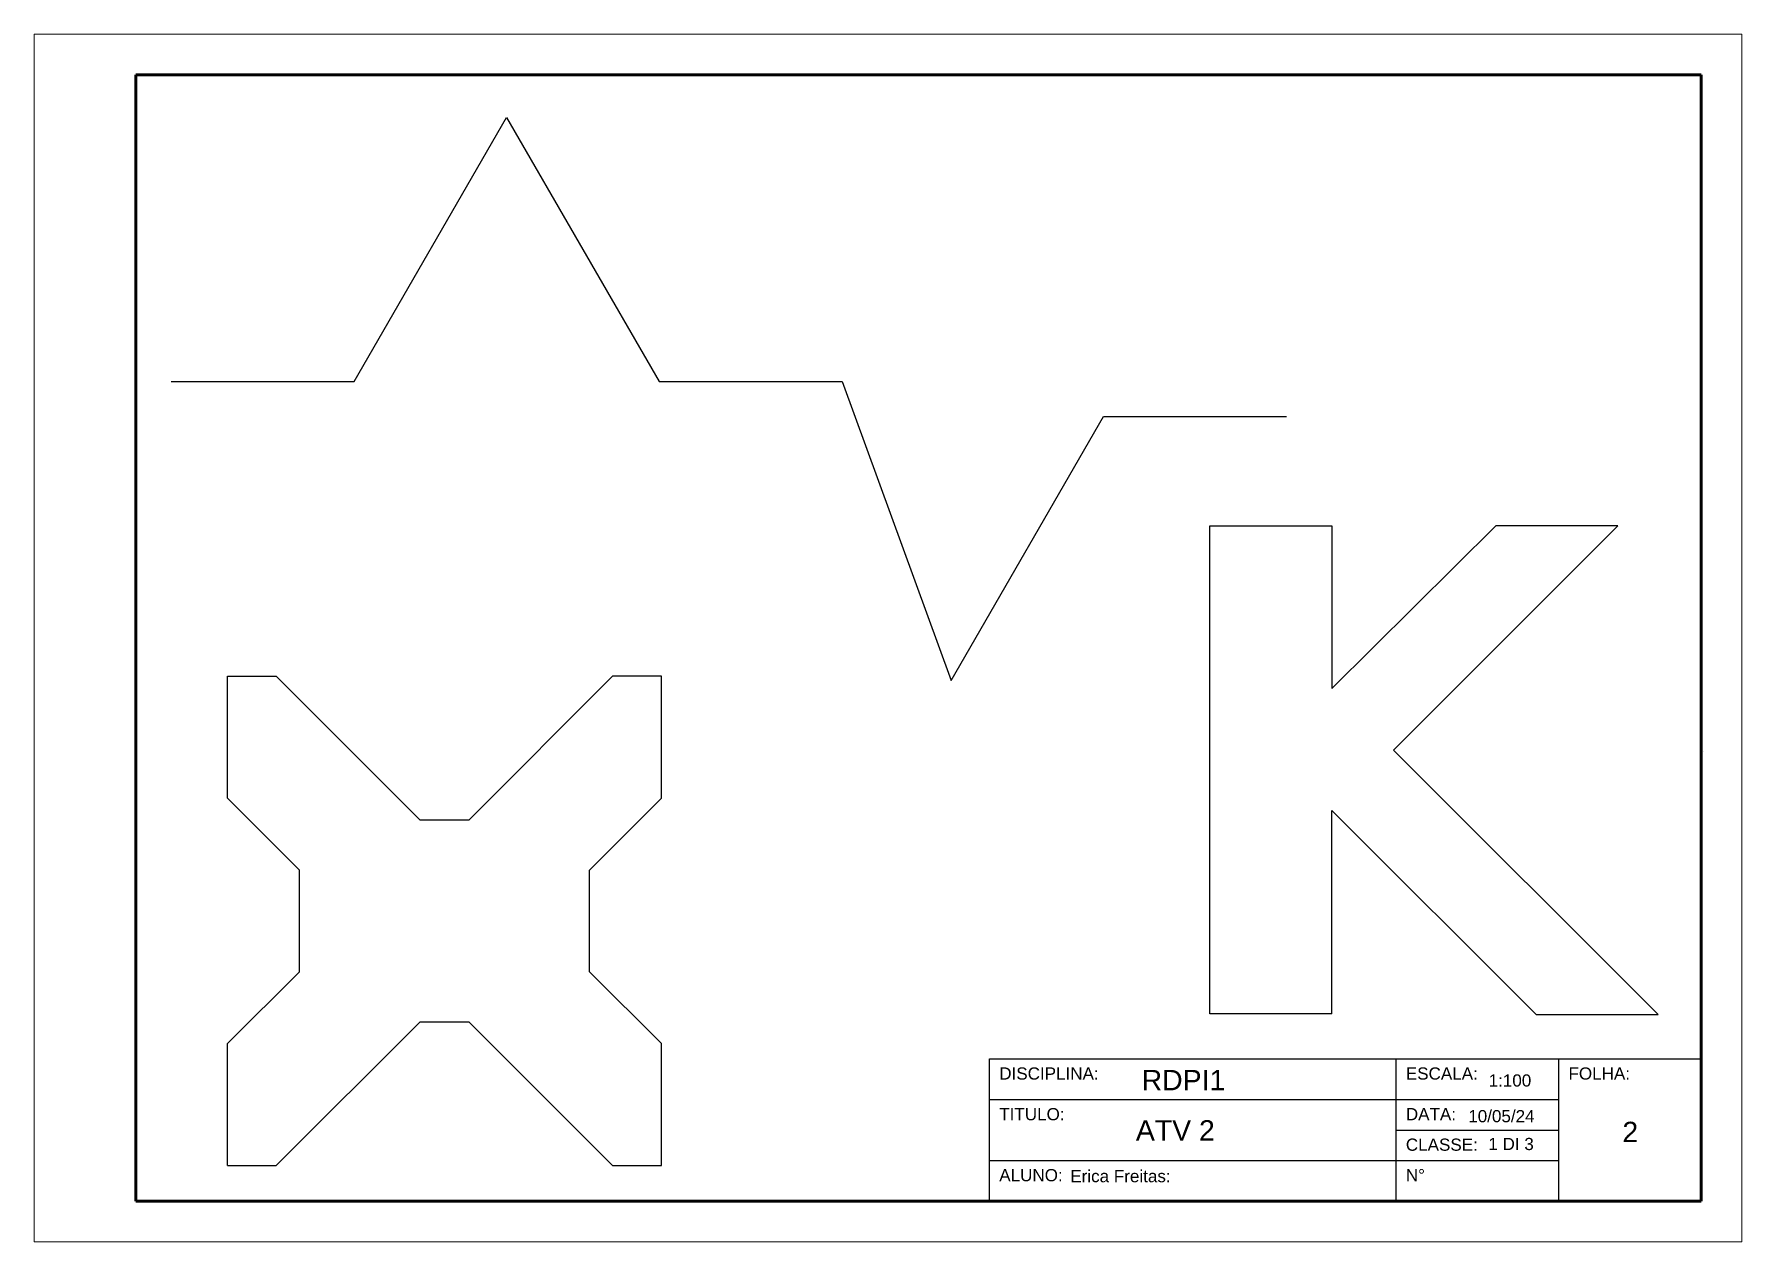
# Model space of a CAD drawing. Header units: millimetres. Extents: x 1113 to 1389, y 921 to 1000.
# Drawn here: x 1112.86 to 1154.86, y 969.91 to 999.61 of the extents above; entities that cross this region are included whole.
import ezdxf

# ---------------------------------------------------------------- set-up
doc = ezdxf.new("R2010")
doc.units = ezdxf.units.MM
for name, color, linetype, lineweight in [('folha', 1, 'Continuous', 15), ('linha media', 3, 'Continuous', 30), ('margem2', 8, 'Continuous', 60), ('texto1', 3, 'Continuous', 30)]:
    doc.layers.add(name, color=color, linetype=linetype, lineweight=lineweight)
doc.styles.get("Standard").update_dxf_attribs({"font": 'arial.ttf', "height": 0.5})

msp = doc.modelspace()

# ---------------------------------------------------------------- texts
at = {"layer": 'texto1', "attachment_point": 1}
for s, insert, char_height in [('DISCIPLINA:', (1136.596, 974.201), 0.3), ('RDPI1', (1140.098, 974.139), 0.5), ('ESCALA:', (1146.596, 974.201), 0.3), ('1:100', (1148.632, 974.03), 0.3), ('FOLHA:', (1150.596, 974.201), 0.3), ('TITULO:', (1136.596, 973.201), 0.3), ('DATA:', (1146.596, 973.201), 0.3), ('10/05/24', (1148.131, 973.152), 0.3), ('ATV 2', (1139.957, 972.903), 0.5), ('2', (1151.922, 972.864), 0.5), ('CLASSE:', (1146.596, 972.451), 0.3), ('1 DI 3', (1148.625, 972.468), 0.3), ('ALUNO:', (1136.596, 971.701), 0.3), ('Erica Freitas:', (1138.343, 971.677), 0.3), ('N°', (1146.596, 971.701), 0.3)]:
    msp.add_mtext(s, dxfattribs=dict(at, insert=insert, char_height=char_height))

# ---------------------------------------------------------------- linework, layer by layer
for p, q in [((1136.36, 970.911), (1136.36, 974.411)), ((1136.36, 974.411), (1153.86, 974.411)), ((1146.36, 970.911), (1146.36, 974.411)), ((1150.36, 970.911), (1150.36, 974.411)), ((1136.36, 973.411), (1150.36, 973.411)), ((1146.36, 972.661), (1150.36, 972.661)), ((1136.36, 971.911), (1150.36, 971.911))]:
    msp.add_line(p, q)
at = {"layer": 'folha'}
for p, q in [((1154.86, 999.611), (1112.86, 999.611)), ((1112.86, 999.611), (1112.86, 969.911)), ((1154.86, 969.911), (1154.86, 999.611)), ((1112.86, 969.911), (1154.86, 969.911))]:
    msp.add_line(p, q, dxfattribs=at)
at = {"layer": 'linha media'}
for p, q in [((1120.73, 991.067), (1124.48, 997.562)), ((1124.48, 997.562), (1128.23, 991.067)), ((1116.23, 991.067), (1120.73, 991.067)), ((1128.23, 991.067), (1132.73, 991.067)), ((1132.73, 991.067), (1132.73, 991.067)), ((1132.73, 991.067), (1135.413, 983.714)), ((1135.413, 983.714), (1139.163, 990.209)), ((1139.163, 990.209), (1143.663, 990.209)), ((1141.779, 975.521), (1141.779, 987.521)), ((1141.779, 987.521), (1144.779, 987.521)), ((1144.779, 987.521), (1144.779, 983.521)), ((1148.81, 987.521), (1144.779, 983.521)), ((1146.294, 982.006), (1151.81, 987.521)), ((1151.81, 987.521), (1148.81, 987.521)), ((1117.615, 980.82), (1117.615, 983.82)), ((1117.615, 983.82), (1118.815, 983.82)), ((1122.35, 980.285), (1118.815, 983.82)), ((1127.086, 983.82), (1123.55, 980.285)), ((1128.286, 983.82), (1127.086, 983.82)), ((1128.286, 980.82), (1128.286, 983.82)), ((1135.413, 983.714), (1135.413, 983.714)), ((1152.8, 975.501), (1146.294, 982.006)), ((1153.907, 981.973), (1153.907, 981.973)), ((1119.382, 979.052), (1117.615, 980.82)), ((1126.518, 979.052), (1128.286, 980.82)), ((1123.55, 980.285), (1122.35, 980.285)), ((1144.779, 975.521), (1144.779, 980.521)), ((1144.779, 980.521), (1149.8, 975.501)), ((1119.382, 976.552), (1119.382, 979.052)), ((1126.518, 976.552), (1126.518, 979.052)), ((1117.615, 974.785), (1119.382, 976.552)), ((1128.286, 974.785), (1126.518, 976.552)), ((1118.815, 971.785), (1122.35, 975.32)), ((1122.35, 975.32), (1123.55, 975.32)), ((1127.086, 971.785), (1123.55, 975.32)), ((1144.779, 975.521), (1141.779, 975.521)), ((1149.8, 975.501), (1152.8, 975.501)), ((1117.615, 971.785), (1117.615, 974.785)), ((1128.286, 971.785), (1128.286, 974.785)), ((1117.615, 971.785), (1117.615, 971.785)), ((1117.615, 971.785), (1117.615, 971.785)), ((1117.615, 971.785), (1118.815, 971.785)), ((1127.086, 971.785), (1128.286, 971.785))]:
    msp.add_line(p, q, dxfattribs=at)
at = {"layer": 'margem2'}
for p, q in [((1115.36, 998.611), (1115.36, 970.911)), ((1153.86, 998.611), (1115.36, 998.611)), ((1153.86, 970.911), (1153.86, 998.611)), ((1115.36, 970.911), (1153.86, 970.911))]:
    msp.add_line(p, q, dxfattribs=at)

msp.set_redraw_order([(e.dxf.handle, doc.entitydb.next_handle()) for e in msp.query("TEXT MTEXT ATTDEF DIMENSION ARC_DIMENSION")])  # texts and dimensions are drawn at this point

doc.saveas('drawing.dxf')
